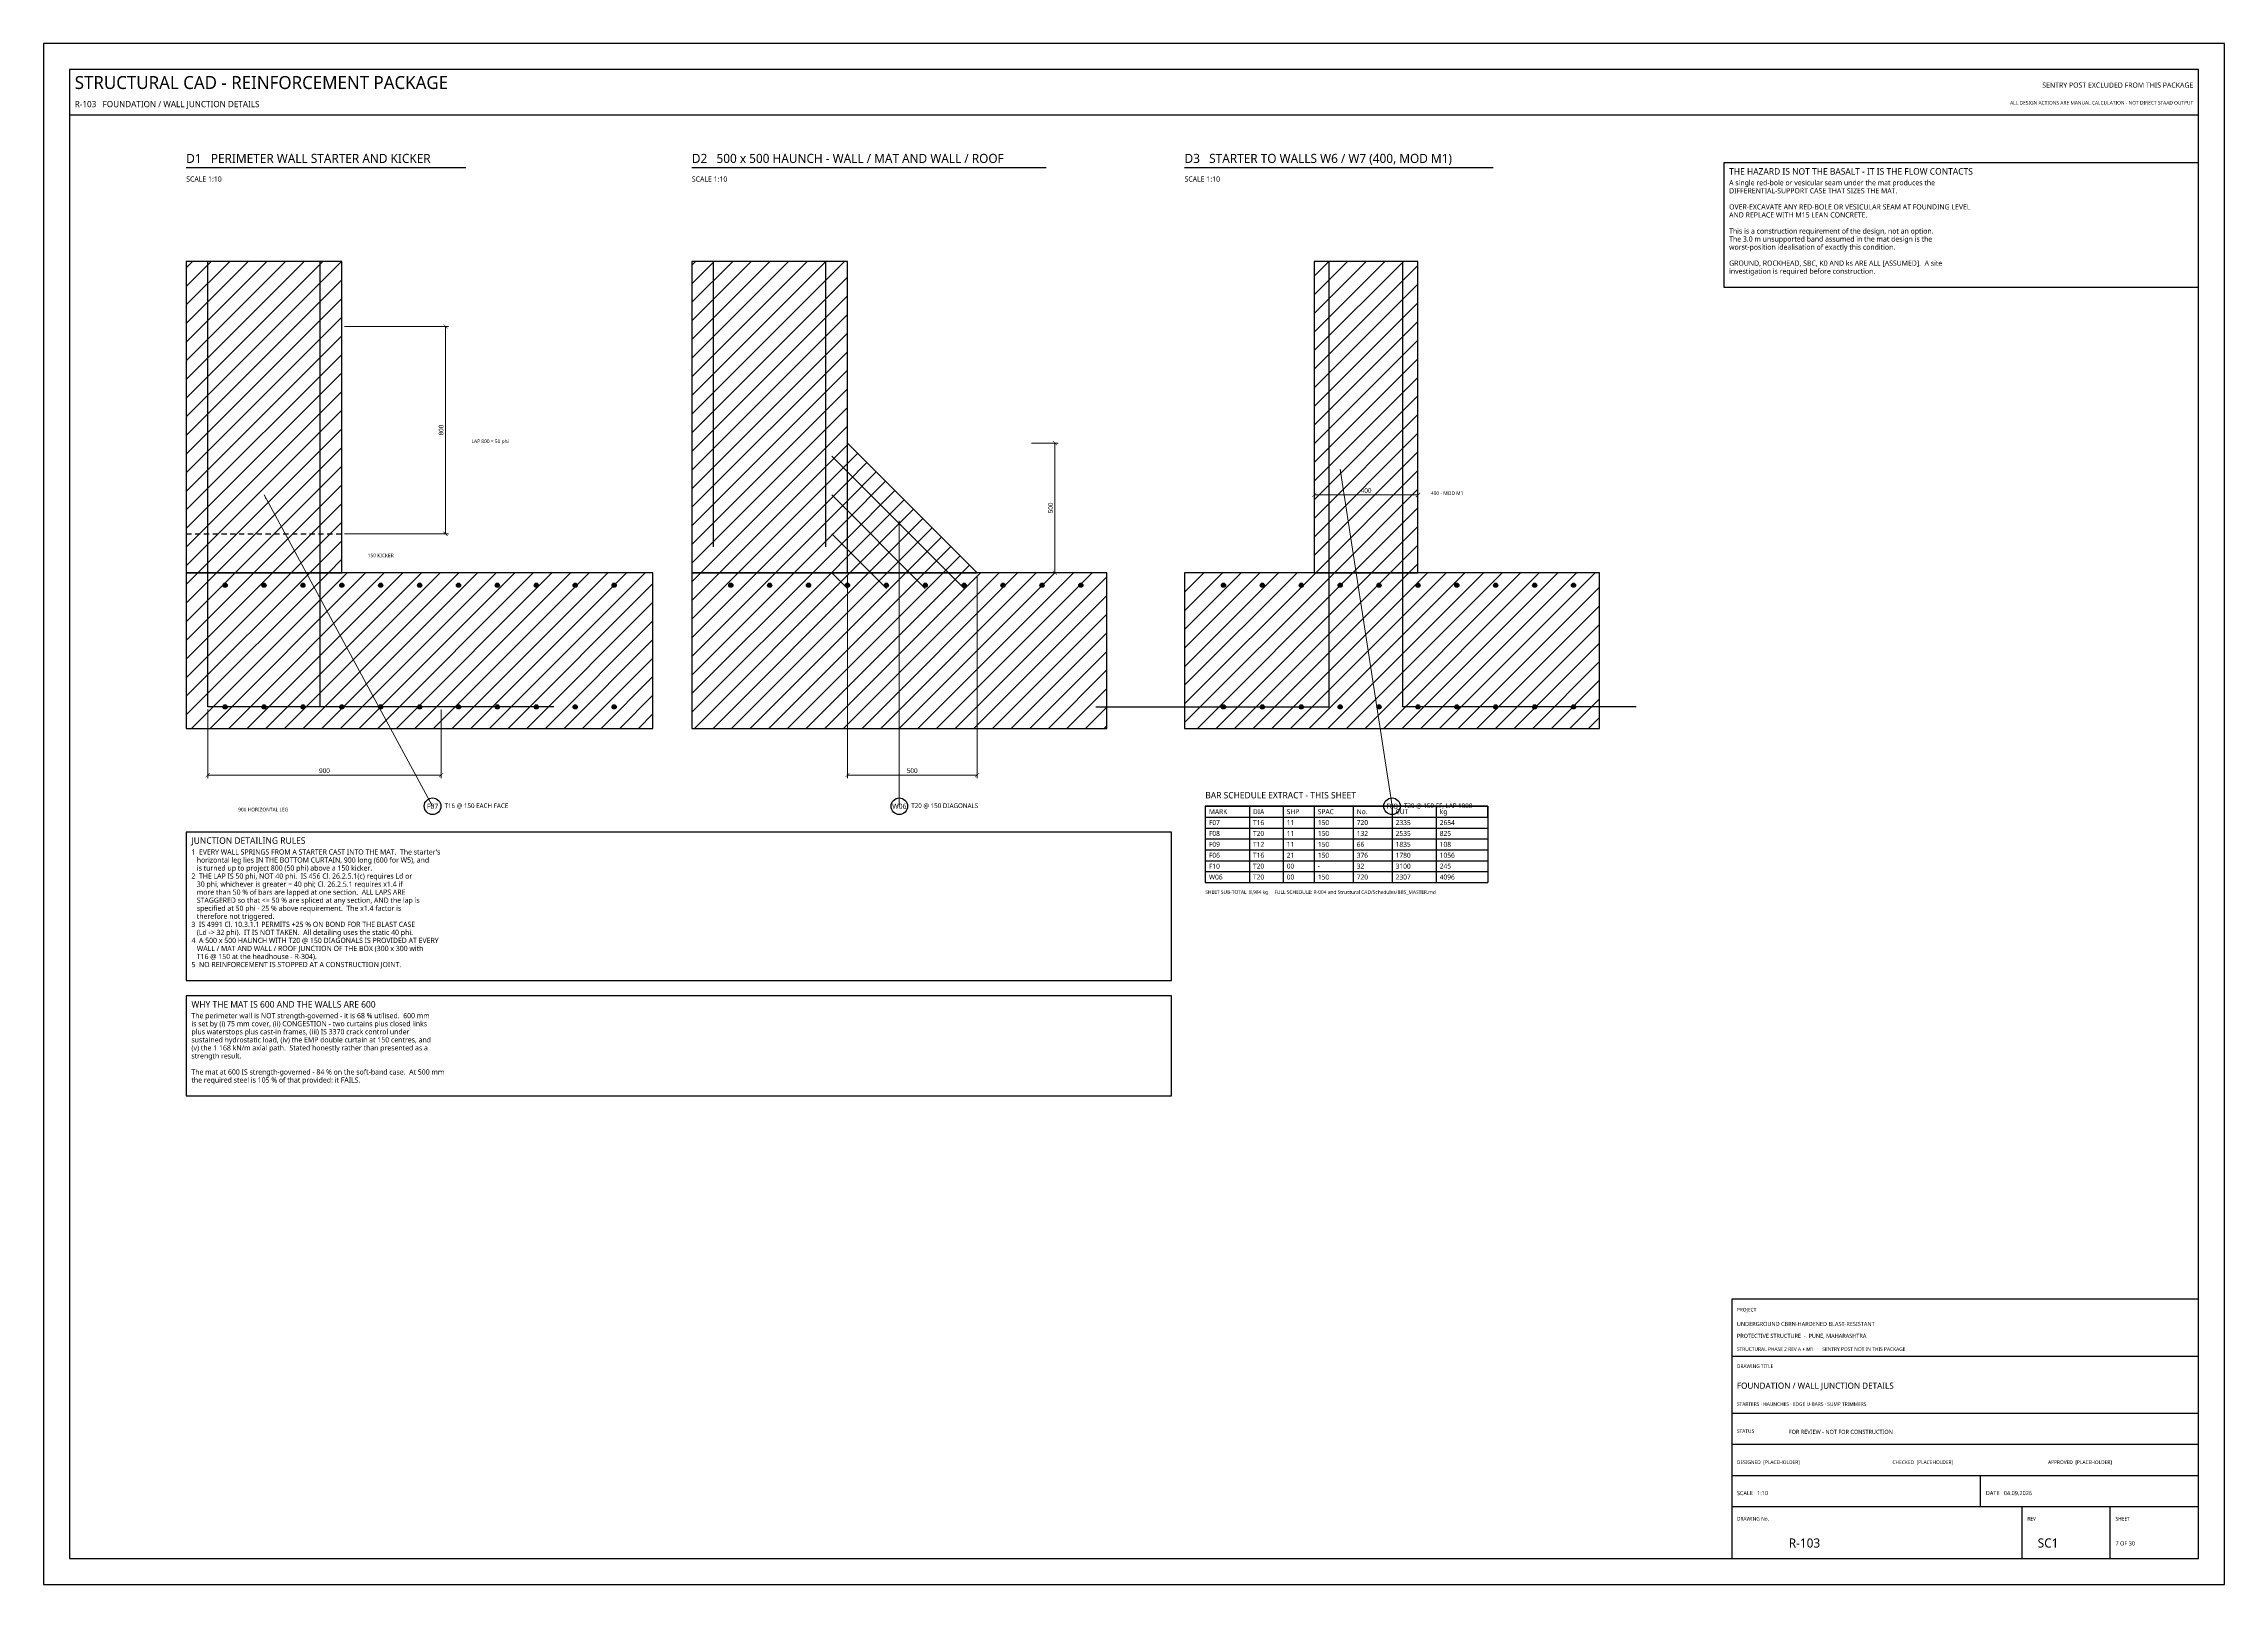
# Model space of a CAD drawing. Header units: millimetres. Extents: x 0 to 841, y 0 to 594.
import ezdxf
from ezdxf.enums import TextEntityAlignment as Align

# ---------------------------------------------------------------- set-up
doc = ezdxf.new("R2010")
doc.units = ezdxf.units.MM
for name, color, linetype in [('S-BLAST', 1, 'Continuous'), ('S-CALLOUT', 2, 'Continuous'), ('S-CONCRETE', 7, 'Continuous'), ('S-DIM', 4, 'Continuous'), ('S-HATCH', 8, 'Continuous'), ('S-HIDDEN', 8, 'Continuous'), ('S-NOTE', 7, 'Continuous'), ('S-REBAR-MAIN', 1, 'Continuous'), ('S-REBAR-SEC', 4, 'Continuous'), ('S-REBAR-TIE', 6, 'Continuous'), ('S-TABLE', 7, 'Continuous'), ('S-TEXT', 7, 'Continuous'), ('S-TITLE', 7, 'Continuous')]:
    doc.layers.add(name, color=color, linetype=linetype)
doc.styles.add('OpenSans', font='OpenSans-Regular.ttf')
doc.dimstyles.new('SC-DIM', dxfattribs={"dimtxt": 1.8, "dimasz": 1.6, "dimexe": 1.2, "dimexo": 1, "dimgap": 0.8, "dimtad": 1, "dimdec": 0, "dimblk": 'ARCHTICK', "dimcen": 2.5, "dimclrd": 4, "dimclre": 4, "dimclrt": 4, "dimazin": 3, "dimtfac": 1, "dimtmove": 0, "dimatfit": 3, "dimlwd": 13, "dimlwe": 13})

# ---------------------------------------------------------------- blocks, each defined once
blk = doc.blocks.new('_ARCHTICK')
at = {"color": 0, "linetype": 'BYBLOCK', "const_width": 0.15}
blk.add_lwpolyline([(-0.5, -0.5), (0.5, 0.5)], dxfattribs=at)
blk = doc.blocks.new('BARMARK')
at = {"layer": 'S-CALLOUT'}
blk.add_circle((0, 0), 3.2, dxfattribs=at)

msp = doc.modelspace()

# ---------------------------------------------------------------- hatches: boundary and pattern name
at = {"layer": 'S-HATCH'}
h = msp.add_hatch(dxfattribs=at)
h.set_pattern_fill('ANSI31', scale=1.6)
h.paths.add_polyline_path([(55, 390), (115, 390), (115, 510), (55, 510)])
h = msp.add_hatch(dxfattribs=at)
h.set_pattern_fill('ANSI31', scale=1.6)
h.paths.add_polyline_path([(250, 390), (310, 390), (310, 510), (250, 510)])
h = msp.add_hatch(dxfattribs=at)
h.set_pattern_fill('ANSI31', scale=1.6)
h.paths.add_polyline_path([(490, 390), (530, 390), (530, 510), (490, 510)])
h = msp.add_hatch(dxfattribs=at)
h.set_pattern_fill('ANSI31', scale=1.6)
h.paths.add_polyline_path([(310, 390), (360, 390), (310, 440)])
h = msp.add_hatch(dxfattribs=at)
h.set_pattern_fill('ANSI31', scale=1.6)
h.paths.add_polyline_path([(55, 330), (235, 330), (235, 390), (55, 390)])
h = msp.add_hatch(dxfattribs=at)
h.set_pattern_fill('ANSI31', scale=1.6)
h.paths.add_polyline_path([(250, 330), (410, 330), (410, 390), (250, 390)])
h = msp.add_hatch(dxfattribs=at)
h.set_pattern_fill('ANSI31', scale=1.6)
h.paths.add_polyline_path([(440, 330), (600, 330), (600, 390), (440, 390)])
at = {"layer": 'S-REBAR-MAIN'}
for points in [[(70.8, 385.2), (70.74, 385.51), (70.57, 385.77), (70.31, 385.94), (70, 386), (69.69, 385.94), (69.43, 385.77), (69.26, 385.51), (69.2, 385.2), (69.26, 384.89), (69.43, 384.63), (69.69, 384.46), (70, 384.4), (70.31, 384.46), (70.57, 384.63), (70.74, 384.89)], [(85.8, 385.2), (85.74, 385.51), (85.57, 385.77), (85.31, 385.94), (85, 386), (84.69, 385.94), (84.43, 385.77), (84.26, 385.51), (84.2, 385.2), (84.26, 384.89), (84.43, 384.63), (84.69, 384.46), (85, 384.4), (85.31, 384.46), (85.57, 384.63), (85.74, 384.89)], [(100.8, 385.2), (100.74, 385.51), (100.57, 385.77), (100.31, 385.94), (100, 386), (99.69, 385.94), (99.43, 385.77), (99.26, 385.51), (99.2, 385.2), (99.26, 384.89), (99.43, 384.63), (99.69, 384.46), (100, 384.4), (100.31, 384.46), (100.57, 384.63), (100.74, 384.89)], [(115.8, 385.2), (115.74, 385.51), (115.57, 385.77), (115.31, 385.94), (115, 386), (114.69, 385.94), (114.43, 385.77), (114.26, 385.51), (114.2, 385.2), (114.26, 384.89), (114.43, 384.63), (114.69, 384.46), (115, 384.4), (115.31, 384.46), (115.57, 384.63), (115.74, 384.89)], [(130.8, 385.2), (130.74, 385.51), (130.57, 385.77), (130.31, 385.94), (130, 386), (129.69, 385.94), (129.43, 385.77), (129.26, 385.51), (129.2, 385.2), (129.26, 384.89), (129.43, 384.63), (129.69, 384.46), (130, 384.4), (130.31, 384.46), (130.57, 384.63), (130.74, 384.89)], [(145.8, 385.2), (145.74, 385.51), (145.57, 385.77), (145.31, 385.94), (145, 386), (144.69, 385.94), (144.43, 385.77), (144.26, 385.51), (144.2, 385.2), (144.26, 384.89), (144.43, 384.63), (144.69, 384.46), (145, 384.4), (145.31, 384.46), (145.57, 384.63), (145.74, 384.89)], [(160.8, 385.2), (160.74, 385.51), (160.57, 385.77), (160.31, 385.94), (160, 386), (159.69, 385.94), (159.43, 385.77), (159.26, 385.51), (159.2, 385.2), (159.26, 384.89), (159.43, 384.63), (159.69, 384.46), (160, 384.4), (160.31, 384.46), (160.57, 384.63), (160.74, 384.89)], [(175.8, 385.2), (175.74, 385.51), (175.57, 385.77), (175.31, 385.94), (175, 386), (174.69, 385.94), (174.43, 385.77), (174.26, 385.51), (174.2, 385.2), (174.26, 384.89), (174.43, 384.63), (174.69, 384.46), (175, 384.4), (175.31, 384.46), (175.57, 384.63), (175.74, 384.89)], [(190.8, 385.2), (190.74, 385.51), (190.57, 385.77), (190.31, 385.94), (190, 386), (189.69, 385.94), (189.43, 385.77), (189.26, 385.51), (189.2, 385.2), (189.26, 384.89), (189.43, 384.63), (189.69, 384.46), (190, 384.4), (190.31, 384.46), (190.57, 384.63), (190.74, 384.89)], [(205.8, 385.2), (205.74, 385.51), (205.57, 385.77), (205.31, 385.94), (205, 386), (204.69, 385.94), (204.43, 385.77), (204.26, 385.51), (204.2, 385.2), (204.26, 384.89), (204.43, 384.63), (204.69, 384.46), (205, 384.4), (205.31, 384.46), (205.57, 384.63), (205.74, 384.89)], [(220.8, 385.2), (220.74, 385.51), (220.57, 385.77), (220.31, 385.94), (220, 386), (219.69, 385.94), (219.43, 385.77), (219.26, 385.51), (219.2, 385.2), (219.26, 384.89), (219.43, 384.63), (219.69, 384.46), (220, 384.4), (220.31, 384.46), (220.57, 384.63), (220.74, 384.89)], [(265.8, 385.2), (265.74, 385.51), (265.57, 385.77), (265.31, 385.94), (265, 386), (264.69, 385.94), (264.43, 385.77), (264.26, 385.51), (264.2, 385.2), (264.26, 384.89), (264.43, 384.63), (264.69, 384.46), (265, 384.4), (265.31, 384.46), (265.57, 384.63), (265.74, 384.89)], [(280.8, 385.2), (280.74, 385.51), (280.57, 385.77), (280.31, 385.94), (280, 386), (279.69, 385.94), (279.43, 385.77), (279.26, 385.51), (279.2, 385.2), (279.26, 384.89), (279.43, 384.63), (279.69, 384.46), (280, 384.4), (280.31, 384.46), (280.57, 384.63), (280.74, 384.89)], [(295.8, 385.2), (295.74, 385.51), (295.57, 385.77), (295.31, 385.94), (295, 386), (294.69, 385.94), (294.43, 385.77), (294.26, 385.51), (294.2, 385.2), (294.26, 384.89), (294.43, 384.63), (294.69, 384.46), (295, 384.4), (295.31, 384.46), (295.57, 384.63), (295.74, 384.89)], [(310.8, 385.2), (310.74, 385.51), (310.57, 385.77), (310.31, 385.94), (310, 386), (309.69, 385.94), (309.43, 385.77), (309.26, 385.51), (309.2, 385.2), (309.26, 384.89), (309.43, 384.63), (309.69, 384.46), (310, 384.4), (310.31, 384.46), (310.57, 384.63), (310.74, 384.89)], [(325.8, 385.2), (325.74, 385.51), (325.57, 385.77), (325.31, 385.94), (325, 386), (324.69, 385.94), (324.43, 385.77), (324.26, 385.51), (324.2, 385.2), (324.26, 384.89), (324.43, 384.63), (324.69, 384.46), (325, 384.4), (325.31, 384.46), (325.57, 384.63), (325.74, 384.89)], [(340.8, 385.2), (340.74, 385.51), (340.57, 385.77), (340.31, 385.94), (340, 386), (339.69, 385.94), (339.43, 385.77), (339.26, 385.51), (339.2, 385.2), (339.26, 384.89), (339.43, 384.63), (339.69, 384.46), (340, 384.4), (340.31, 384.46), (340.57, 384.63), (340.74, 384.89)], [(355.8, 385.2), (355.74, 385.51), (355.57, 385.77), (355.31, 385.94), (355, 386), (354.69, 385.94), (354.43, 385.77), (354.26, 385.51), (354.2, 385.2), (354.26, 384.89), (354.43, 384.63), (354.69, 384.46), (355, 384.4), (355.31, 384.46), (355.57, 384.63), (355.74, 384.89)], [(370.8, 385.2), (370.74, 385.51), (370.57, 385.77), (370.31, 385.94), (370, 386), (369.69, 385.94), (369.43, 385.77), (369.26, 385.51), (369.2, 385.2), (369.26, 384.89), (369.43, 384.63), (369.69, 384.46), (370, 384.4), (370.31, 384.46), (370.57, 384.63), (370.74, 384.89)], [(385.8, 385.2), (385.74, 385.51), (385.57, 385.77), (385.31, 385.94), (385, 386), (384.69, 385.94), (384.43, 385.77), (384.26, 385.51), (384.2, 385.2), (384.26, 384.89), (384.43, 384.63), (384.69, 384.46), (385, 384.4), (385.31, 384.46), (385.57, 384.63), (385.74, 384.89)], [(400.8, 385.2), (400.74, 385.51), (400.57, 385.77), (400.31, 385.94), (400, 386), (399.69, 385.94), (399.43, 385.77), (399.26, 385.51), (399.2, 385.2), (399.26, 384.89), (399.43, 384.63), (399.69, 384.46), (400, 384.4), (400.31, 384.46), (400.57, 384.63), (400.74, 384.89)], [(455.8, 385.2), (455.74, 385.51), (455.57, 385.77), (455.31, 385.94), (455, 386), (454.69, 385.94), (454.43, 385.77), (454.26, 385.51), (454.2, 385.2), (454.26, 384.89), (454.43, 384.63), (454.69, 384.46), (455, 384.4), (455.31, 384.46), (455.57, 384.63), (455.74, 384.89)], [(470.8, 385.2), (470.74, 385.51), (470.57, 385.77), (470.31, 385.94), (470, 386), (469.69, 385.94), (469.43, 385.77), (469.26, 385.51), (469.2, 385.2), (469.26, 384.89), (469.43, 384.63), (469.69, 384.46), (470, 384.4), (470.31, 384.46), (470.57, 384.63), (470.74, 384.89)], [(485.8, 385.2), (485.74, 385.51), (485.57, 385.77), (485.31, 385.94), (485, 386), (484.69, 385.94), (484.43, 385.77), (484.26, 385.51), (484.2, 385.2), (484.26, 384.89), (484.43, 384.63), (484.69, 384.46), (485, 384.4), (485.31, 384.46), (485.57, 384.63), (485.74, 384.89)], [(500.8, 385.2), (500.74, 385.51), (500.57, 385.77), (500.31, 385.94), (500, 386), (499.69, 385.94), (499.43, 385.77), (499.26, 385.51), (499.2, 385.2), (499.26, 384.89), (499.43, 384.63), (499.69, 384.46), (500, 384.4), (500.31, 384.46), (500.57, 384.63), (500.74, 384.89)], [(515.8, 385.2), (515.74, 385.51), (515.57, 385.77), (515.31, 385.94), (515, 386), (514.69, 385.94), (514.43, 385.77), (514.26, 385.51), (514.2, 385.2), (514.26, 384.89), (514.43, 384.63), (514.69, 384.46), (515, 384.4), (515.31, 384.46), (515.57, 384.63), (515.74, 384.89)], [(530.8, 385.2), (530.74, 385.51), (530.57, 385.77), (530.31, 385.94), (530, 386), (529.69, 385.94), (529.43, 385.77), (529.26, 385.51), (529.2, 385.2), (529.26, 384.89), (529.43, 384.63), (529.69, 384.46), (530, 384.4), (530.31, 384.46), (530.57, 384.63), (530.74, 384.89)], [(545.8, 385.2), (545.74, 385.51), (545.57, 385.77), (545.31, 385.94), (545, 386), (544.69, 385.94), (544.43, 385.77), (544.26, 385.51), (544.2, 385.2), (544.26, 384.89), (544.43, 384.63), (544.69, 384.46), (545, 384.4), (545.31, 384.46), (545.57, 384.63), (545.74, 384.89)], [(560.8, 385.2), (560.74, 385.51), (560.57, 385.77), (560.31, 385.94), (560, 386), (559.69, 385.94), (559.43, 385.77), (559.26, 385.51), (559.2, 385.2), (559.26, 384.89), (559.43, 384.63), (559.69, 384.46), (560, 384.4), (560.31, 384.46), (560.57, 384.63), (560.74, 384.89)], [(575.8, 385.2), (575.74, 385.51), (575.57, 385.77), (575.31, 385.94), (575, 386), (574.69, 385.94), (574.43, 385.77), (574.26, 385.51), (574.2, 385.2), (574.26, 384.89), (574.43, 384.63), (574.69, 384.46), (575, 384.4), (575.31, 384.46), (575.57, 384.63), (575.74, 384.89)], [(590.8, 385.2), (590.74, 385.51), (590.57, 385.77), (590.31, 385.94), (590, 386), (589.69, 385.94), (589.43, 385.77), (589.26, 385.51), (589.2, 385.2), (589.26, 384.89), (589.43, 384.63), (589.69, 384.46), (590, 384.4), (590.31, 384.46), (590.57, 384.63), (590.74, 384.89)], [(70.8, 338.3), (70.74, 338.61), (70.57, 338.87), (70.31, 339.04), (70, 339.1), (69.69, 339.04), (69.43, 338.87), (69.26, 338.61), (69.2, 338.3), (69.26, 337.99), (69.43, 337.73), (69.69, 337.56), (70, 337.5), (70.31, 337.56), (70.57, 337.73), (70.74, 337.99)], [(85.8, 338.3), (85.74, 338.61), (85.57, 338.87), (85.31, 339.04), (85, 339.1), (84.69, 339.04), (84.43, 338.87), (84.26, 338.61), (84.2, 338.3), (84.26, 337.99), (84.43, 337.73), (84.69, 337.56), (85, 337.5), (85.31, 337.56), (85.57, 337.73), (85.74, 337.99)], [(100.8, 338.3), (100.74, 338.61), (100.57, 338.87), (100.31, 339.04), (100, 339.1), (99.69, 339.04), (99.43, 338.87), (99.26, 338.61), (99.2, 338.3), (99.26, 337.99), (99.43, 337.73), (99.69, 337.56), (100, 337.5), (100.31, 337.56), (100.57, 337.73), (100.74, 337.99)], [(115.8, 338.3), (115.74, 338.61), (115.57, 338.87), (115.31, 339.04), (115, 339.1), (114.69, 339.04), (114.43, 338.87), (114.26, 338.61), (114.2, 338.3), (114.26, 337.99), (114.43, 337.73), (114.69, 337.56), (115, 337.5), (115.31, 337.56), (115.57, 337.73), (115.74, 337.99)], [(130.8, 338.3), (130.74, 338.61), (130.57, 338.87), (130.31, 339.04), (130, 339.1), (129.69, 339.04), (129.43, 338.87), (129.26, 338.61), (129.2, 338.3), (129.26, 337.99), (129.43, 337.73), (129.69, 337.56), (130, 337.5), (130.31, 337.56), (130.57, 337.73), (130.74, 337.99)], [(145.8, 338.3), (145.74, 338.61), (145.57, 338.87), (145.31, 339.04), (145, 339.1), (144.69, 339.04), (144.43, 338.87), (144.26, 338.61), (144.2, 338.3), (144.26, 337.99), (144.43, 337.73), (144.69, 337.56), (145, 337.5), (145.31, 337.56), (145.57, 337.73), (145.74, 337.99)], [(160.8, 338.3), (160.74, 338.61), (160.57, 338.87), (160.31, 339.04), (160, 339.1), (159.69, 339.04), (159.43, 338.87), (159.26, 338.61), (159.2, 338.3), (159.26, 337.99), (159.43, 337.73), (159.69, 337.56), (160, 337.5), (160.31, 337.56), (160.57, 337.73), (160.74, 337.99)], [(175.8, 338.3), (175.74, 338.61), (175.57, 338.87), (175.31, 339.04), (175, 339.1), (174.69, 339.04), (174.43, 338.87), (174.26, 338.61), (174.2, 338.3), (174.26, 337.99), (174.43, 337.73), (174.69, 337.56), (175, 337.5), (175.31, 337.56), (175.57, 337.73), (175.74, 337.99)], [(190.8, 338.3), (190.74, 338.61), (190.57, 338.87), (190.31, 339.04), (190, 339.1), (189.69, 339.04), (189.43, 338.87), (189.26, 338.61), (189.2, 338.3), (189.26, 337.99), (189.43, 337.73), (189.69, 337.56), (190, 337.5), (190.31, 337.56), (190.57, 337.73), (190.74, 337.99)], [(205.8, 338.3), (205.74, 338.61), (205.57, 338.87), (205.31, 339.04), (205, 339.1), (204.69, 339.04), (204.43, 338.87), (204.26, 338.61), (204.2, 338.3), (204.26, 337.99), (204.43, 337.73), (204.69, 337.56), (205, 337.5), (205.31, 337.56), (205.57, 337.73), (205.74, 337.99)], [(220.8, 338.3), (220.74, 338.61), (220.57, 338.87), (220.31, 339.04), (220, 339.1), (219.69, 339.04), (219.43, 338.87), (219.26, 338.61), (219.2, 338.3), (219.26, 337.99), (219.43, 337.73), (219.69, 337.56), (220, 337.5), (220.31, 337.56), (220.57, 337.73), (220.74, 337.99)], [(455.8, 338.3), (455.74, 338.61), (455.57, 338.87), (455.31, 339.04), (455, 339.1), (454.69, 339.04), (454.43, 338.87), (454.26, 338.61), (454.2, 338.3), (454.26, 337.99), (454.43, 337.73), (454.69, 337.56), (455, 337.5), (455.31, 337.56), (455.57, 337.73), (455.74, 337.99)], [(470.8, 338.3), (470.74, 338.61), (470.57, 338.87), (470.31, 339.04), (470, 339.1), (469.69, 339.04), (469.43, 338.87), (469.26, 338.61), (469.2, 338.3), (469.26, 337.99), (469.43, 337.73), (469.69, 337.56), (470, 337.5), (470.31, 337.56), (470.57, 337.73), (470.74, 337.99)], [(485.8, 338.3), (485.74, 338.61), (485.57, 338.87), (485.31, 339.04), (485, 339.1), (484.69, 339.04), (484.43, 338.87), (484.26, 338.61), (484.2, 338.3), (484.26, 337.99), (484.43, 337.73), (484.69, 337.56), (485, 337.5), (485.31, 337.56), (485.57, 337.73), (485.74, 337.99)], [(500.8, 338.3), (500.74, 338.61), (500.57, 338.87), (500.31, 339.04), (500, 339.1), (499.69, 339.04), (499.43, 338.87), (499.26, 338.61), (499.2, 338.3), (499.26, 337.99), (499.43, 337.73), (499.69, 337.56), (500, 337.5), (500.31, 337.56), (500.57, 337.73), (500.74, 337.99)], [(515.8, 338.3), (515.74, 338.61), (515.57, 338.87), (515.31, 339.04), (515, 339.1), (514.69, 339.04), (514.43, 338.87), (514.26, 338.61), (514.2, 338.3), (514.26, 337.99), (514.43, 337.73), (514.69, 337.56), (515, 337.5), (515.31, 337.56), (515.57, 337.73), (515.74, 337.99)], [(530.8, 338.3), (530.74, 338.61), (530.57, 338.87), (530.31, 339.04), (530, 339.1), (529.69, 339.04), (529.43, 338.87), (529.26, 338.61), (529.2, 338.3), (529.26, 337.99), (529.43, 337.73), (529.69, 337.56), (530, 337.5), (530.31, 337.56), (530.57, 337.73), (530.74, 337.99)], [(545.8, 338.3), (545.74, 338.61), (545.57, 338.87), (545.31, 339.04), (545, 339.1), (544.69, 339.04), (544.43, 338.87), (544.26, 338.61), (544.2, 338.3), (544.26, 337.99), (544.43, 337.73), (544.69, 337.56), (545, 337.5), (545.31, 337.56), (545.57, 337.73), (545.74, 337.99)], [(560.8, 338.3), (560.74, 338.61), (560.57, 338.87), (560.31, 339.04), (560, 339.1), (559.69, 339.04), (559.43, 338.87), (559.26, 338.61), (559.2, 338.3), (559.26, 337.99), (559.43, 337.73), (559.69, 337.56), (560, 337.5), (560.31, 337.56), (560.57, 337.73), (560.74, 337.99)], [(575.8, 338.3), (575.74, 338.61), (575.57, 338.87), (575.31, 339.04), (575, 339.1), (574.69, 339.04), (574.43, 338.87), (574.26, 338.61), (574.2, 338.3), (574.26, 337.99), (574.43, 337.73), (574.69, 337.56), (575, 337.5), (575.31, 337.56), (575.57, 337.73), (575.74, 337.99)], [(590.8, 338.3), (590.74, 338.61), (590.57, 338.87), (590.31, 339.04), (590, 339.1), (589.69, 339.04), (589.43, 338.87), (589.26, 338.61), (589.2, 338.3), (589.26, 337.99), (589.43, 337.73), (589.69, 337.56), (590, 337.5), (590.31, 337.56), (590.57, 337.73), (590.74, 337.99)]]:
    msp.add_hatch(color=1, dxfattribs=at).paths.add_polyline_path(points)

# ---------------------------------------------------------------- linework, layer by layer
at = {"layer": 'S-CONCRETE'}
for points in [[(55, 390), (115, 390), (115, 510), (55, 510)], [(250, 390), (310, 390), (310, 510), (250, 510)], [(490, 390), (530, 390), (530, 510), (490, 510)], [(55, 330), (235, 330), (235, 390), (55, 390)], [(250, 330), (410, 330), (410, 390), (250, 390)], [(440, 330), (600, 330), (600, 390), (440, 390)]]:
    msp.add_lwpolyline(points, close=True, dxfattribs=at)
msp.add_lwpolyline([(310, 390), (360, 390), (310, 440)], dxfattribs=at)
at = {"layer": 'S-HIDDEN'}
for p, q in [((55, 405), (57, 405)), ((58.4, 405), (60.4, 405)), ((61.8, 405), (63.8, 405)), ((65.2, 405), (67.2, 405)), ((68.6, 405), (70.6, 405)), ((72, 405), (74, 405)), ((75.4, 405), (77.4, 405)), ((78.8, 405), (80.8, 405)), ((82.2, 405), (84.2, 405)), ((85.6, 405), (87.6, 405)), ((89, 405), (91, 405)), ((92.4, 405), (94.4, 405)), ((95.8, 405), (97.8, 405)), ((99.2, 405), (101.2, 405)), ((102.6, 405), (104.6, 405)), ((106, 405), (108, 405)), ((109.4, 405), (111.4, 405)), ((112.8, 405), (114.8, 405))]:
    msp.add_line(p, q, dxfattribs=at)
at = {"layer": 'S-REBAR-MAIN'}
for p, q in [((63.3, 405), (63.3, 510)), ((106.7, 405), (106.7, 510)), ((258.3, 400), (258.3, 510)), ((301.7, 400), (301.7, 510)), ((495.8, 405), (495.8, 510)), ((524.2, 405), (524.2, 510))]:
    msp.add_line(p, q, dxfattribs=at)
for centre in [(70, 385.2), (85, 385.2), (100, 385.2), (115, 385.2), (130, 385.2), (145, 385.2), (160, 385.2), (175, 385.2), (190, 385.2), (205, 385.2), (220, 385.2), (265, 385.2), (280, 385.2), (295, 385.2), (310, 385.2), (325, 385.2), (340, 385.2), (355, 385.2), (370, 385.2), (385, 385.2), (400, 385.2), (455, 385.2), (470, 385.2), (485, 385.2), (500, 385.2), (515, 385.2), (530, 385.2), (545, 385.2), (560, 385.2), (575, 385.2), (590, 385.2), (70, 338.3), (85, 338.3), (100, 338.3), (115, 338.3), (130, 338.3), (145, 338.3), (160, 338.3), (175, 338.3), (190, 338.3), (205, 338.3), (220, 338.3), (455, 338.3), (470, 338.3), (485, 338.3), (500, 338.3), (515, 338.3), (530, 338.3), (545, 338.3), (560, 338.3), (575, 338.3), (590, 338.3)]:
    msp.add_circle(centre, 0.8, dxfattribs=at)
at = {"layer": 'S-REBAR-SEC'}
for p, q in [((355, 384), (304, 435)), ((340, 384), (304, 420)), ((325, 384), (304, 405)), ((310, 384), (304, 390))]:
    msp.add_line(p, q, dxfattribs=at)
at = {"layer": 'S-REBAR-TIE'}
for points in [[(405.8, 338.3), (495.8, 338.3), (495.8, 505)], [(614.2, 338.3), (524.2, 338.3), (524.2, 505)], [(153.3, 338.3), (63.3, 338.3), (63.3, 485)], [(196.7, 338.3), (106.7, 338.3), (106.7, 485)]]:
    msp.add_lwpolyline(points, dxfattribs=at)
at = {"layer": 'S-TABLE'}
for p, q in [((448, 300), (557, 300)), ((448, 300), (448, 270.6)), ((465, 300), (465, 270.6)), ((478, 300), (478, 270.6)), ((490, 300), (490, 270.6)), ((505, 300), (505, 270.6)), ((520, 300), (520, 270.6)), ((537, 300), (537, 270.6)), ((557, 300), (557, 270.6)), ((448, 291.6), (557, 291.6)), ((448, 287.4), (557, 287.4)), ((448, 283.2), (557, 283.2)), ((448, 279), (557, 279)), ((448, 274.8), (557, 274.8)), ((448, 270.6), (557, 270.6))]:
    msp.add_line(p, q, dxfattribs=at)
msp.add_lwpolyline([(448, 295.8), (557, 295.8), (557, 300), (448, 300)], close=True, dxfattribs=at)
at = {"layer": 'S-TITLE'}
for p, q in [((10, 566.5), (831, 566.5)), ((55, 546.2), (162.88, 546.2)), ((250, 546.2), (386.57, 546.2)), ((440, 546.2), (559.05, 546.2)), ((651, 88), (831, 88)), ((651, 66), (831, 66)), ((651, 54), (831, 54)), ((651, 42), (831, 42)), ((747, 30), (747, 42)), ((651, 30), (831, 30)), ((763, 10), (763, 30)), ((797, 10), (797, 30))]:
    msp.add_line(p, q, dxfattribs=at)
for points in [[(0, 0), (841, 0), (841, 594), (0, 594)], [(10, 10), (831, 10), (831, 584), (10, 584)], [(648, 500.17), (831, 500.17), (831, 548), (648, 548)], [(55, 232.87), (435, 232.87), (435, 290), (55, 290)], [(55, 188.35), (435, 188.35), (435, 226.87), (55, 226.87)], [(651, 10), (831, 10), (831, 110), (651, 110)]]:
    msp.add_lwpolyline(points, close=True, dxfattribs=at)

# ---------------------------------------------------------------- block references
at = {"layer": 'S-CALLOUT'}
for p in [(150, 300), (330, 300), (520, 300)]:
    msp.add_blockref('BARMARK', p, dxfattribs=at)

# ---------------------------------------------------------------- texts
at = {"layer": 'S-BLAST', "style": 'OpenSans'}
for s, height, p in [('ALL DESIGN ACTIONS ARE MANUAL CALCULATION - NOT DIRECT STAAD OUTPUT', 1.4, (829, 570.5)), ('SENTRY POST EXCLUDED FROM THIS PACKAGE', 2, (829, 577))]:
    msp.add_text(s, height=height, dxfattribs=at).set_placement(p, align=Align.RIGHT)
for s, height, p in [('400 - MOD M1', 1.4, (535, 420)), ('FOR REVIEW - NOT FOR CONSTRUCTION', 1.6, (673, 58))]:
    msp.add_text(s, height=height, dxfattribs=at).set_placement(p)
at = {"layer": 'S-CALLOUT', "style": 'OpenSans'}
for s, p in [('F07', (150, 300)), ('W06', (330, 300)), ('F08', (520, 300))]:
    msp.add_text(s, height=2, dxfattribs=at).set_placement(p, align=Align.MIDDLE_CENTER)
for s, p in [('T16 @ 150 EACH FACE', (154.6, 299.3)), ('T20 @ 150 DIAGONALS', (334.6, 299.3)), ('T20 @ 150 EF, LAP 1000', (524.6, 299.3))]:
    msp.add_text(s, height=1.8, dxfattribs=at).set_placement(p)
at = {"layer": 'S-NOTE', "style": 'OpenSans'}
for s, p in [('A single red-bole or vesicular seam under the mat produces the', (650, 539.38)), ('DIFFERENTIAL-SUPPORT CASE THAT SIZES THE MAT.', (650, 536.27)), ('OVER-EXCAVATE ANY RED-BOLE OR VESICULAR SEAM AT FOUNDING LEVEL', (650, 530.07)), ('AND REPLACE WITH M15 LEAN CONCRETE.', (650, 526.97)), ('This is a construction requirement of the design, not an option.', (650, 520.77)), ('The 3.0 m unsupported band assumed in the mat design is the', (650, 517.67)), ('worst-position idealisation of exactly this condition.', (650, 514.57)), ('GROUND, ROCKHEAD, SBC, K0 AND ks ARE ALL [ASSUMED].  A site', (650, 508.37)), ('investigation is required before construction.', (650, 505.27)), ("1  EVERY WALL SPRINGS FROM A STARTER CAST INTO THE MAT.  The starter's", (57, 281.38)), ('   horizontal leg lies IN THE BOTTOM CURTAIN, 900 long (600 for W5), and', (57, 278.27)), ('2  THE LAP IS 50 phi, NOT 40 phi.  IS 456 Cl. 26.2.5.1(c) requires Ld or', (57, 272.07)), ('   30 phi, whichever is greater = 40 phi; Cl. 26.2.5.1 requires x1.4 if', (57, 268.97)), ('   is turned up to project 800 (50 phi) above a 150 kicker.', (57, 275.17)), ('   STAGGERED so that <= 50 % are spliced at any section, AND the lap is', (57, 262.77)), ('   specified at 50 phi - 25 % above requirement.  The x1.4 factor is', (57, 259.67)), ('   more than 50 % of bars are lapped at one section.  ALL LAPS ARE', (57, 265.87)), ('3  IS 4991 Cl. 10.3.1.1 PERMITS +25 % ON BOND FOR THE BLAST CASE', (57, 253.47)), ('   therefore not triggered.', (57, 256.57)), ('   (Ld -> 32 phi).  IT IS NOT TAKEN.  All detailing uses the static 40 phi.', (57, 250.37)), ('4  A 500 x 500 HAUNCH WITH T20 @ 150 DIAGONALS IS PROVIDED AT EVERY', (57, 247.27)), ('   WALL / MAT AND WALL / ROOF JUNCTION OF THE BOX (300 x 300 with', (57, 244.17)), ('5  NO REINFORCEMENT IS STOPPED AT A CONSTRUCTION JOINT.', (57, 237.97)), ('   T16 @ 150 at the headhouse - R-304).', (57, 241.07)), ('The perimeter wall is NOT strength-governed - it is 68 % utilised.  600 mm', (57, 218.25)), ('sustained hydrostatic load, (iv) the EMP double curtain at 150 centres, and', (57, 208.95)), ('is set by (i) 75 mm cover, (ii) CONGESTION - two curtains plus closed links', (57, 215.15)), ('plus waterstops plus cast-in frames, (iii) IS 3370 crack control under', (57, 212.05)), ('(v) the 1 168 kN/m axial path.  Stated honestly rather than presented as a', (57, 205.85)), ('strength result.', (57, 202.75)), ('The mat at 600 IS strength-governed - 84 % on the soft-band case.  At 500 mm', (57, 196.55)), ('the required steel is 105 % of that provided: it FAILS.', (57, 193.45))]:
    msp.add_text(s, height=2, dxfattribs=at).set_placement(p)
at = {"layer": 'S-TABLE', "style": 'OpenSans'}
for s, height, p in [('MARK', 1.909, (449.4, 296.95)), ('F07', 1.909, (449.4, 292.75)), ('T16', 1.909, (466.4, 292.75)), ('DIA', 1.909, (466.4, 296.95)), ('SHP', 1.909, (479.4, 296.95)), ('11', 1.909, (479.4, 292.75)), ('SPAC', 1.909, (491.4, 296.95)), ('150', 1.909, (491.4, 292.75)), ('720', 1.909, (506.4, 292.75)), ('No.', 1.909, (506.4, 296.95)), ('2335', 1.909, (521.4, 292.75)), ('CUT', 1.909, (521.4, 296.95)), ('2654', 1.909, (538.4, 292.75)), ('kg', 1.909, (538.4, 296.95)), ('F08', 1.909, (449.4, 288.55)), ('F09', 1.909, (449.4, 284.35)), ('T20', 1.909, (466.4, 288.55)), ('T12', 1.909, (466.4, 284.35)), ('11', 1.909, (479.4, 288.55)), ('11', 1.909, (479.4, 284.35)), ('150', 1.909, (491.4, 288.55)), ('150', 1.909, (491.4, 284.35)), ('66', 1.909, (506.4, 284.35)), ('132', 1.909, (506.4, 288.55)), ('2535', 1.909, (521.4, 288.55)), ('1835', 1.909, (521.4, 284.35)), ('825', 1.909, (538.4, 288.55)), ('108', 1.909, (538.4, 284.35)), ('F06', 1.909, (449.4, 280.15)), ('F10', 1.909, (449.4, 275.95)), ('T16', 1.909, (466.4, 280.15)), ('T20', 1.909, (466.4, 275.95)), ('21', 1.909, (479.4, 280.15)), ('00', 1.909, (479.4, 275.95)), ('150', 1.909, (491.4, 280.15)), ('376', 1.909, (506.4, 280.15)), ('32', 1.909, (506.4, 275.95)), ('3100', 1.909, (521.4, 275.95)), ('1780', 1.909, (521.4, 280.15)), ('245', 1.909, (538.4, 275.95)), ('1056', 1.909, (538.4, 280.15)), ('W06', 1.909, (449.4, 271.75)), ('T20', 1.909, (466.4, 271.75)), ('00', 1.909, (479.4, 271.75)), ('-', 1.91, (491.4, 275.95)), ('150', 1.909, (491.4, 271.75)), ('720', 1.909, (506.4, 271.75)), ('2307', 1.909, (521.4, 271.75)), ('4096', 1.909, (538.4, 271.75)), ('SHEET SUB-TOTAL  8,984 kg     FULL SCHEDULE: R-004 and Structural CAD/Schedules/BBS_MASTER.md', 1.4, (448, 266.2))]:
    msp.add_text(s, height=height, dxfattribs=at).set_placement(p)
at = {"layer": 'S-TEXT', "style": 'OpenSans'}
for s, height, p in [('SCALE 1:10', 2, (55, 540.8)), ('SCALE 1:10', 2, (250, 540.8)), ('SCALE 1:10', 2, (440, 540.8)), ('LAP 800 = 50 phi', 1.4, (165, 440)), ('150 KICKER', 1.4, (125, 396)), ('900 HORIZONTAL LEG', 1.4, (75, 298))]:
    msp.add_text(s, height=height, dxfattribs=at).set_placement(p)
at = {"layer": 'S-TITLE', "style": 'OpenSans'}
for s, height, p in [('STRUCTURAL CAD - REINFORCEMENT PACKAGE', 5, (12, 576.5)), ('R-103   FOUNDATION / WALL JUNCTION DETAILS', 2.4, (12, 569.5)), ('D1   PERIMETER WALL STARTER AND KICKER', 3.5, (55, 548)), ('D2   500 x 500 HAUNCH - WALL / MAT AND WALL / ROOF', 3.5, (250, 548)), ('D3   STARTER TO WALLS W6 / W7 (400, MOD M1)', 3.5, (440, 548)), ('THE HAZARD IS NOT THE BASALT - IT IS THE FLOW CONTACTS', 2.5, (650, 543.5)), ('BAR SCHEDULE EXTRACT - THIS SHEET', 2.5, (448, 303)), ('JUNCTION DETAILING RULES', 2.5, (57, 285.5)), ('WHY THE MAT IS 600 AND THE WALLS ARE 600', 2.5, (57, 222.37)), ('PROJECT', 1.4, (653, 105.2)), ('UNDERGROUND CBRN-HARDENED BLAST-RESISTANT', 1.6, (653, 99.6)), ('PROTECTIVE STRUCTURE  -  PUNE, MAHARASHTRA', 1.6, (653, 95)), ('STRUCTURAL PHASE 2 REV A + M1   ·   SENTRY POST NOT IN THIS PACKAGE', 1.4, (653, 90)), ('DRAWING TITLE', 1.4, (653, 83.4)), ('FOUNDATION / WALL JUNCTION DETAILS', 2.4, (653, 75.4)), ('STARTERS · HAUNCHES · EDGE U-BARS · SUMP TRIMMERS', 1.4, (653, 68.8)), ('STATUS', 1.4, (653, 58.4)), ('DESIGNED  [PLACEHOLDER]', 1.4, (653, 46.4)), ('CHECKED  [PLACEHOLDER]', 1.4, (713, 46.4)), ('APPROVED  [PLACEHOLDER]', 1.4, (773, 46.4)), ('SCALE   1:10', 1.6, (653, 34.4)), ('DATE   04.09.2026', 1.6, (749, 34.4)), ('DRAWING No.', 1.4, (653, 24.6)), ('REV', 1.4, (765, 24.6)), ('SHEET', 1.4, (799, 24.6)), ('R-103', 3.5, (673, 14.2)), ('SC1', 3.5, (769, 14.2)), ('7 OF 30', 1.6, (799, 15))]:
    msp.add_text(s, height=height, dxfattribs=at).set_placement(p)

# ---------------------------------------------------------------- dimensions: what is measured, and where the dimension line sits
at = {"layer": 'S-DIM'}
for base, p1, p2 in [((155, 405), (115, 405), (115, 485)), ((390, 390), (380, 390), (380, 440))]:
    msp.add_linear_dim(base=base, p1=p1, p2=p2, angle=90, dimstyle='SC-DIM', override={"dimlfac": 10}, dxfattribs=at).render()
for base, p1, p2 in [((490, 420), (490, 390), (530, 390)), ((310, 312), (310, 390), (360, 390)), ((63.3, 312), (63.3, 338.3), (153.3, 338.3))]:
    msp.add_linear_dim(base=base, p1=p1, p2=p2, dimstyle='SC-DIM', override={"dimlfac": 10}, dxfattribs=at).render()

# ---------------------------------------------------------------- leaders
at = {"layer": 'S-CALLOUT'}
for points in [[(500, 430), (520, 300)], [(85, 420), (150, 300)], [(330, 410), (330, 300)]]:
    msp.add_leader(points, dimstyle='SC-DIM', dxfattribs=at)

doc.saveas('drawing.dxf')
